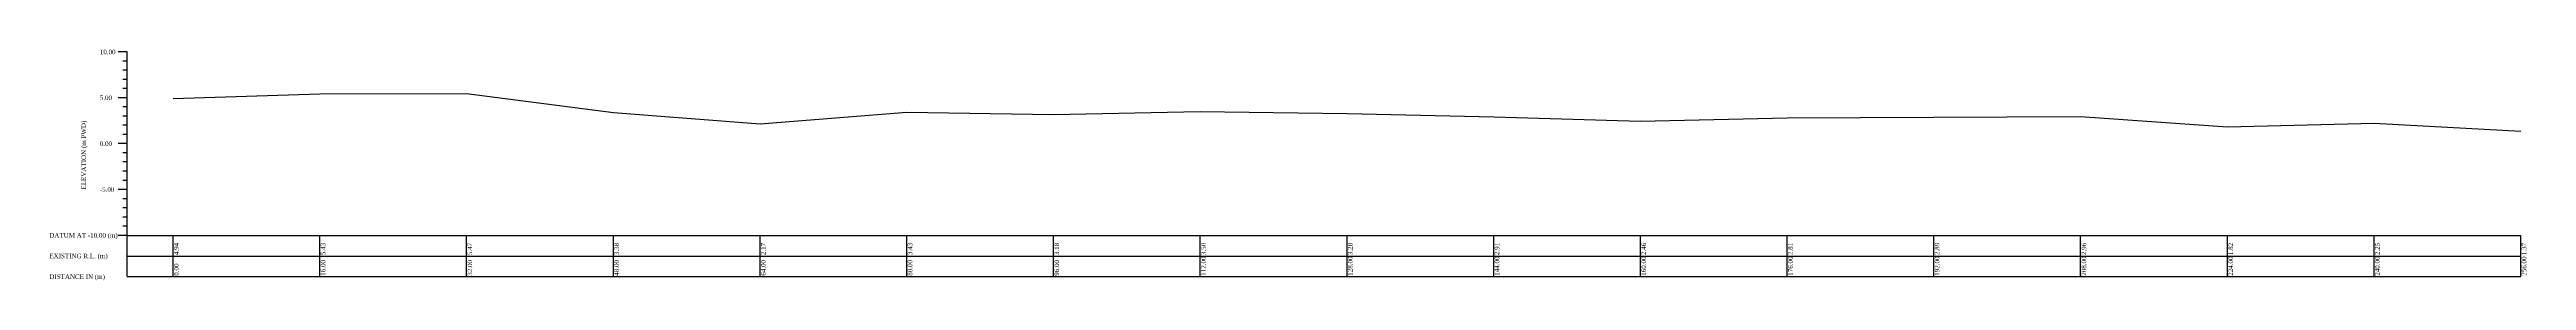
# Model space of a CAD drawing. Header units: metres. Extents: x -148477 to 168932, y -55673 to -2736.
# Drawn here: x -58633.8 to -58363.7, y -21403.7 to -21378.6 of the extents above; entities that cross this region are included whole.
import ezdxf

# ---------------------------------------------------------------- set-up
doc = ezdxf.new("R2010")
doc.units = ezdxf.units.M
doc.styles.add('liza', font='times.ttf', dxfattribs={"height": 2})

msp = doc.modelspace()

# ---------------------------------------------------------------- linework, layer by layer
at = {"color": 6, "linetype": 'Continuous', "lineweight": -3, "ltscale": 0.5}
for p, q in [((-58625.2799, -21378.8224), (-58626.2799, -21378.8224)), ((-58625.2799, -21379.8224), (-58625.7799, -21379.8224)), ((-58625.2799, -21403.3224), (-58625.2799, -21378.8224)), ((-58625.2799, -21380.8224), (-58625.7799, -21380.8224)), ((-58625.2799, -21381.8224), (-58625.7799, -21381.8224)), ((-58625.2799, -21382.8224), (-58625.7799, -21382.8224)), ((-58625.2799, -21383.8224), (-58626.2799, -21383.8224)), ((-58625.2799, -21384.8224), (-58625.7799, -21384.8224)), ((-58620.2799, -21383.8824), (-58604.2799, -21383.3934)), ((-58604.2799, -21383.3934), (-58588.2799, -21383.3494)), ((-58588.2799, -21383.3494), (-58572.2799, -21385.4424)), ((-58572.2799, -21385.4424), (-58556.2799, -21386.6554)), ((-58556.2799, -21386.6554), (-58540.2799, -21385.3934)), ((-58540.2799, -21385.3934), (-58524.2799, -21385.6454)), ((-58524.2799, -21385.6454), (-58508.2799, -21385.3234)), ((-58508.2799, -21385.3234), (-58492.2799, -21385.5424)), ((-58492.2799, -21385.5424), (-58476.2799, -21385.9104)), ((-58625.2799, -21385.8224), (-58625.7799, -21385.8224)), ((-58625.2799, -21386.8224), (-58625.7799, -21386.8224)), ((-58625.2799, -21387.8224), (-58625.7799, -21387.8224)), ((-58476.2799, -21385.9104), (-58460.2799, -21386.3584)), ((-58460.2799, -21386.3584), (-58444.2799, -21386.0114)), ((-58444.2799, -21386.0114), (-58428.2799, -21385.9324)), ((-58428.2799, -21385.9324), (-58412.2799, -21385.8614)), ((-58412.2799, -21385.8614), (-58396.2799, -21387.0044)), ((-58396.2799, -21387.0044), (-58380.2799, -21386.5724)), ((-58380.2799, -21386.5724), (-58364.2799, -21387.4534)), ((-58625.2799, -21388.8224), (-58626.2799, -21388.8224)), ((-58625.2799, -21389.8224), (-58625.7799, -21389.8224)), ((-58625.2799, -21390.8224), (-58625.7799, -21390.8224)), ((-58625.2799, -21391.8224), (-58625.7799, -21391.8224)), ((-58625.2799, -21392.8224), (-58625.7799, -21392.8224)), ((-58625.2799, -21393.8224), (-58626.2799, -21393.8224)), ((-58625.2799, -21394.8224), (-58625.7799, -21394.8224)), ((-58625.2799, -21395.8224), (-58625.7799, -21395.8224)), ((-58625.2799, -21398.8224), (-58626.2799, -21398.8224)), ((-58625.2799, -21396.8224), (-58625.7799, -21396.8224)), ((-58625.2799, -21397.8224), (-58625.7799, -21397.8224)), ((-58625.2799, -21398.8224), (-58364.2799, -21398.8224)), ((-58620.2799, -21403.3224), (-58620.2799, -21398.8224)), ((-58604.2799, -21403.3224), (-58604.2799, -21398.8224)), ((-58588.2799, -21403.3224), (-58588.2799, -21398.8224)), ((-58572.2799, -21403.3224), (-58572.2799, -21398.8224)), ((-58556.2799, -21403.3224), (-58556.2799, -21398.8224)), ((-58540.2799, -21403.3224), (-58540.2799, -21398.8224)), ((-58524.2799, -21403.3224), (-58524.2799, -21398.8224)), ((-58508.2799, -21403.3224), (-58508.2799, -21398.8224)), ((-58492.2799, -21403.3224), (-58492.2799, -21398.8224)), ((-58476.2799, -21403.3224), (-58476.2799, -21398.8224)), ((-58460.2799, -21403.3224), (-58460.2799, -21398.8224)), ((-58444.2799, -21403.3224), (-58444.2799, -21398.8224)), ((-58428.2799, -21403.3224), (-58428.2799, -21398.8224)), ((-58412.2799, -21403.3224), (-58412.2799, -21398.8224)), ((-58396.2799, -21403.3224), (-58396.2799, -21398.8224)), ((-58380.2799, -21403.3224), (-58380.2799, -21398.8224)), ((-58364.2799, -21403.3224), (-58364.2799, -21398.8224)), ((-58625.2799, -21401.0724), (-58364.2799, -21401.0724)), ((-58625.2799, -21403.3224), (-58364.2799, -21403.3224))]:
    msp.add_line(p, q, dxfattribs=at)

# ---------------------------------------------------------------- texts
at = {"color": 6, "linetype": 'Continuous', "lineweight": -3, "ltscale": 0.5, "char_height": 0.5, "attachment_point": 1, "style": 'liza'}
for s, insert, width in [('10.00', (-58628.2799, -21378.5724), 2), ('5.00', (-58628.2799, -21383.5724), 2), ('0.00', (-58628.2799, -21388.5724), 2), ('-5.00', (-58628.2799, -21393.5724), 2), ('DATUM AT -10.00 (m)', (-58633.7799, -21398.5724), 7.5), ('EXISTING R.L. (m)', (-58633.7799, -21400.8224), 7.5), ('DISTANCE IN (m)', (-58633.7799, -21403.0724), 7.5)]:
    msp.add_mtext(s, dxfattribs=dict(at, insert=insert, width=width))
at = {"color": 6, "linetype": 'Continuous', "lineweight": -3, "ltscale": 0.5, "char_height": 0.5, "attachment_point": 1, "rotation": 90, "style": 'liza'}
for s, insert, width in [('ELEVATION (m PWD)', (-58630.2799, -21393.8224), 10), ('4.94', (-58620.1799, -21400.9724), 2.15), ('16.00', (-58604.1799, -21403.2224), 2.15), ('5.43', (-58604.1799, -21400.9724), 2.15), ('32.00', (-58588.1799, -21403.2224), 2.15), ('5.47', (-58588.1799, -21400.9724), 2.15), ('3.38', (-58572.1799, -21400.9724), 2.15), ('48.00', (-58572.1799, -21403.2224), 2.15), ('64.00', (-58556.1799, -21403.2224), 2.15), ('2.17', (-58556.1799, -21400.9724), 2.15), ('80.00', (-58540.1799, -21403.2224), 2.15), ('3.43', (-58540.1799, -21400.9724), 2.15), ('3.18', (-58524.1799, -21400.9724), 2.15), ('96.00', (-58524.1799, -21403.2224), 2.15), ('3.50', (-58508.1799, -21400.9724), 2.15), ('112.00', (-58508.1799, -21403.2224), 2.15), ('3.28', (-58492.1799, -21400.9724), 2.15), ('128.00', (-58492.1799, -21403.2224), 2.15), ('144.00', (-58476.1799, -21403.2224), 2.15), ('2.91', (-58476.1799, -21400.9724), 2.15), ('160.00', (-58460.1799, -21403.2224), 2.15), ('2.46', (-58460.1799, -21400.9724), 2.15), ('2.81', (-58444.1799, -21400.9724), 2.15), ('176.00', (-58444.1799, -21403.2224), 2.15), ('2.89', (-58428.1799, -21400.9724), 2.15), ('192.00', (-58428.1799, -21403.2224), 2.15), ('208.00', (-58412.1799, -21403.2224), 2.15), ('2.96', (-58412.1799, -21400.9724), 2.15), ('1.82', (-58396.1799, -21400.9724), 2.15), ('224.00', (-58396.1799, -21403.2224), 2.15), ('240.00', (-58380.1799, -21403.2224), 2.15), ('2.25', (-58380.1799, -21400.9724), 2.15), ('256.00', (-58364.1799, -21403.2224), 2.15), ('1.37', (-58364.1799, -21400.9724), 2.15), ('0.00', (-58620.1799, -21403.2224), 2.15)]:
    msp.add_mtext(s, dxfattribs=dict(at, insert=insert, width=width))

doc.saveas('drawing.dxf')
